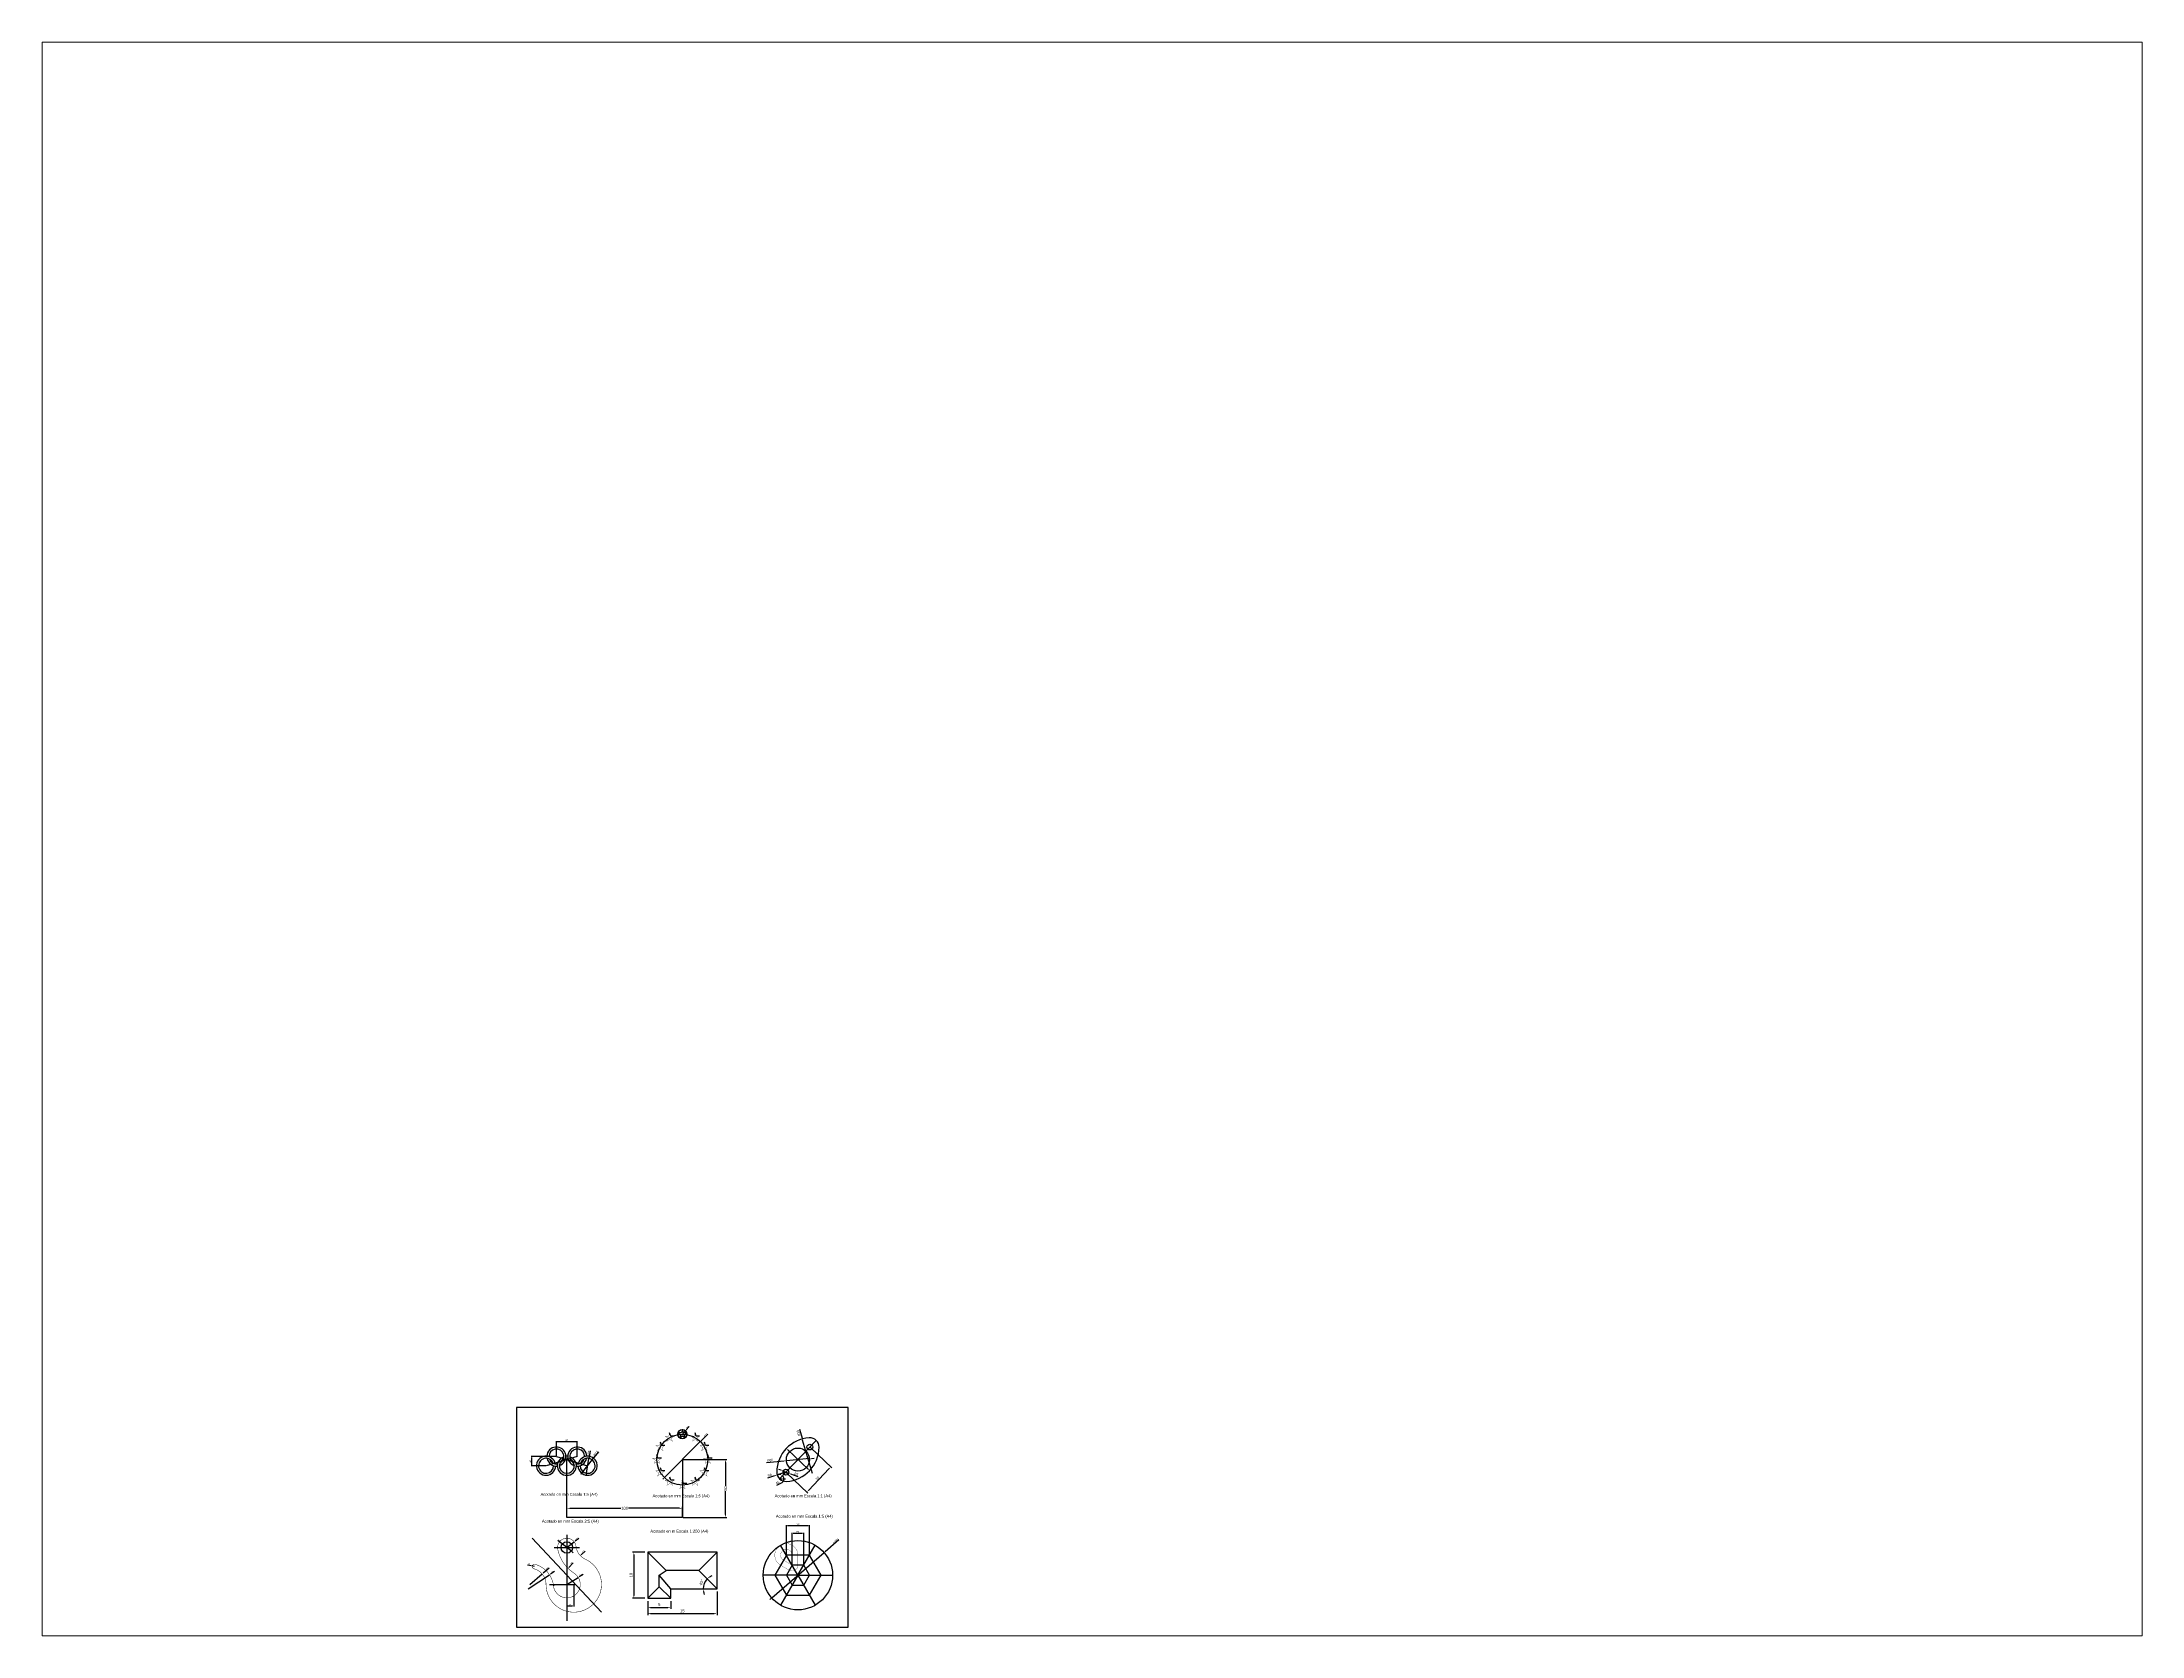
# Paper-space layout 'Presentación2' of a CAD drawing. Header units: millimetres. Extents: x 26 to 231, y 20 to 176.
# The model-space entities are those that its viewports show. They can reach past a viewport. Long polylines and large blocks are cut down to what shows.
import ezdxf

# ---------------------------------------------------------------- set-up
doc = ezdxf.new("R2010")
doc.units = ezdxf.units.MM
doc.linetypes.add('ACAD_ISO02W100', pattern=[15, 12, -3])
doc.linetypes.add('ACAD_ISO04W100', pattern=[30, 24, -3, 0, -3])
for name, color, linetype in [('auxiliares', 252, 'Continuous'), ('Cotas', 252, 'Continuous'), ('ejes', 252, 'ACAD_ISO04W100'), ('Lineas discontinuas', 252, 'ACAD_ISO02W100')]:
    doc.layers.add(name, color=color, linetype=linetype)
doc.styles.get("Standard").update_dxf_attribs({"font": 'arial.ttf'})
doc.dimstyles.new('ISO-25', dxfattribs={"dimtxt": 2.5, "dimasz": 2.5, "dimexe": 1.25, "dimexo": 0.625, "dimtad": 0, "dimtxsty": 'Standard', "dimcen": 2.5, "dimadec": 0, "dimazin": 0, "dimtfac": 1, "dimtmove": 0, "dimatfit": 3, "dimfxl": 1, "dimarcsym": 0})

# ---------------------------------------------------------------- blocks, each defined once
blk = doc.blocks.new('*D1')
at = {"layer": 'Cotas', "color": 0, "lineweight": -2, "transparency": 16777216}
for p, q in [((1009.8, 1080.5), (1022.9, 1095.7)), ((1038.7, 1114), (1026.1, 1099.5))]:
    blk.add_line(p, q, dxfattribs=at)
at = {"layer": 'Cotas', "color": 0, "transparency": 16777216}
blk.add_solid([(1025.5, 1100), (1026.8, 1098.9), (1022.9, 1095.7)], dxfattribs=at)
at = {"layer": 'Defpoints', "color": 0, "transparency": 16777216}
for p in [(1022.9, 1095.7), (1009.8, 1080.5)]:
    blk.add_point(p, dxfattribs=at)
at = {"layer": 'Cotas', "color": 0, "transparency": 16777216, "insert": (1031.3, 1111), "char_height": 5, "attachment_point": 5, "rotation": 49.21198}
blk.add_mtext('R20', dxfattribs=at)
blk = doc.blocks.new('*D2')
at = {"layer": 'Cotas', "color": 0, "lineweight": -2, "transparency": 16777216}
for p, q in [((932.2, 892.6), (1087.4, 1048.5)), ((1119.4, 1080.6), (1091, 1052)), ((928.7, 889), (925.2, 885.5))]:
    blk.add_line(p, q, dxfattribs=at)
at = {"layer": 'Cotas', "color": 0, "transparency": 16777216}
for points in [[(1090.4, 1052.6), (1091.5, 1051.4), (1087.4, 1048.5)], [(928.1, 889.6), (929.3, 888.4), (932.2, 892.6)]]:
    blk.add_solid(points, dxfattribs=at)
at = {"layer": 'Defpoints', "color": 0, "transparency": 16777216}
for p in [(1087.4, 1048.5), (932.2, 892.6)]:
    blk.add_point(p, dxfattribs=at)
at = {"layer": 'Cotas', "color": 0, "transparency": 16777216, "insert": (1110.1, 1076.7), "char_height": 5, "attachment_point": 5, "rotation": 45.13645}
blk.add_mtext('∅220', dxfattribs=at)
blk = doc.blocks.new('*D5')
at = {"layer": 'Cotas', "color": 0, "lineweight": -2, "transparency": 16777216}
for p, q in [((1503.7, 1984.1), (1503.7, 2049.9)), ((1507.2, 2048.6), (1590.2, 2048.6)), ((1593.7, 1984.1), (1593.7, 2049.9))]:
    blk.add_line(p, q, dxfattribs=at)
at = {"layer": 'Cotas', "color": 0, "transparency": 16777216}
for points in [[(1507.2, 2049.2), (1507.2, 2048), (1503.7, 2048.6)], [(1590.2, 2049.2), (1590.2, 2048), (1593.7, 2048.6)]]:
    blk.add_solid(points, dxfattribs=at)
at = {"layer": 'Defpoints', "color": 0, "transparency": 16777216}
for p in [(1593.7, 2048.6), (1503.7, 1982.9), (1593.7, 1982.9)]:
    blk.add_point(p, dxfattribs=at)
at = {"layer": 'Cotas', "color": 0, "transparency": 16777216, "insert": (1548.7, 2053.1), "char_height": 7.5, "attachment_point": 5}
blk.add_mtext('90', dxfattribs=at)
blk = doc.blocks.new('*D6')
at = {"layer": 'Cotas', "color": 0, "lineweight": -2, "transparency": 16777216}
for p, q in [((1502.5, 1982.9), (1394.8, 1982.9)), ((1457.5, 1942.9), (1394.8, 1942.9)), ((1396.1, 1979.4), (1396.1, 1946.4))]:
    blk.add_line(p, q, dxfattribs=at)
at = {"layer": 'Cotas', "color": 0, "transparency": 16777216}
for points in [[(1395.5, 1979.4), (1396.7, 1979.4), (1396.1, 1982.9)], [(1395.5, 1946.4), (1396.7, 1946.4), (1396.1, 1942.9)]]:
    blk.add_solid(points, dxfattribs=at)
at = {"layer": 'Defpoints', "color": 0, "transparency": 16777216}
for p in [(1396.1, 1942.9), (1458.7, 1942.9), (1503.7, 1982.9)]:
    blk.add_point(p, dxfattribs=at)
at = {"layer": 'Cotas', "color": 0, "transparency": 16777216, "insert": (1391.6, 1962.9), "char_height": 7.5, "attachment_point": 5, "rotation": 90}
blk.add_mtext('40', dxfattribs=at)
blk = doc.blocks.new('*D7')
at = {"layer": 'Cotas', "color": 0, "lineweight": -2, "transparency": 16777216}
for p, q in [((1649.4, 2007.4), (1644.6, 1978.4)), ((1633.3, 1910.9), (1644, 1975)), ((1632.7, 1907.4), (1632.2, 1904))]:
    blk.add_line(p, q, dxfattribs=at)
at = {"layer": 'Cotas', "color": 0, "transparency": 16777216}
for points in [[(1632.2, 1907.5), (1633.3, 1907.3), (1633.3, 1910.9)], [(1644, 1978.5), (1645.2, 1978.3), (1644, 1975)]]:
    blk.add_solid(points, dxfattribs=at)
at = {"layer": 'Defpoints', "color": 0, "transparency": 16777216}
for p in [(1633.3, 1910.9), (1644, 1975)]:
    blk.add_point(p, dxfattribs=at)
at = {"layer": 'Cotas', "color": 0, "transparency": 16777216, "insert": (1643.2, 1998.2), "char_height": 7.5, "attachment_point": 5, "rotation": 80.52418}
blk.add_mtext('∅65', dxfattribs=at)
blk = doc.blocks.new('*D8')
at = {"layer": 'Cotas', "color": 0, "lineweight": -2, "transparency": 16777216}
for p, q in [((1686.2, 2003.8), (1666.2, 1978.2)), ((1613.3, 1910.4), (1664, 1975.5)), ((1611.1, 1907.6), (1609, 1904.9))]:
    blk.add_line(p, q, dxfattribs=at)
at = {"layer": 'Cotas', "color": 0, "transparency": 16777216}
for points in [[(1610.7, 1908), (1611.6, 1907.3), (1613.3, 1910.4)], [(1665.7, 1978.6), (1666.7, 1977.9), (1664, 1975.5)]]:
    blk.add_solid(points, dxfattribs=at)
at = {"layer": 'Defpoints', "color": 0, "transparency": 16777216}
for p in [(1613.3, 1910.4), (1664, 1975.5)]:
    blk.add_point(p, dxfattribs=at)
at = {"layer": 'Cotas', "color": 0, "transparency": 16777216, "insert": (1673.1, 1995.6), "char_height": 7.5, "attachment_point": 5, "rotation": 52.0382}
blk.add_mtext('∅82,5', dxfattribs=at)
blk = doc.blocks.new('*D35')
at = {"layer": 'Cotas', "color": 0, "lineweight": -2, "transparency": 16777216}
for p, q in [((2604.9, 1758.9), (2619.9, 1784.9)), ((2624.9, 1793.6), (2620.9, 1786.6))]:
    blk.add_line(p, q, dxfattribs=at)
at = {"layer": 'Cotas', "color": 0, "transparency": 16777216}
blk.add_solid([(2620.6, 1786.8), (2621.1, 1786.5), (2619.9, 1784.9)], dxfattribs=at)
at = {"layer": 'Defpoints', "color": 0, "transparency": 16777216}
for p in [(2619.9, 1784.9), (2604.9, 1758.9)]:
    blk.add_point(p, dxfattribs=at)
at = {"layer": 'Cotas', "color": 0, "transparency": 16777216, "insert": (2621.9, 1791.8), "char_height": 2, "attachment_point": 5, "rotation": 60.158}
blk.add_mtext('R30', dxfattribs=at)
blk = doc.blocks.new('*D36')
at = {"layer": 'Cotas', "color": 0, "lineweight": -2, "transparency": 16777216}
for p, q in [((2589.9, 1775.7), (2589.9, 1750.1)), ((2619.9, 1775.7), (2619.9, 1750.1)), ((2591.9, 1751.4), (2617.9, 1751.4))]:
    blk.add_line(p, q, dxfattribs=at)
at = {"layer": 'Cotas', "color": 0, "transparency": 16777216}
for points in [[(2591.9, 1751.7), (2591.9, 1751.1), (2589.9, 1751.4)], [(2617.9, 1751.7), (2617.9, 1751.1), (2619.9, 1751.4)]]:
    blk.add_solid(points, dxfattribs=at)
at = {"layer": 'Defpoints', "color": 0, "transparency": 16777216}
for p in [(2589.9, 1776.3), (2619.9, 1776.3), (2619.9, 1751.4)]:
    blk.add_point(p, dxfattribs=at)
at = {"layer": 'Cotas', "color": 0, "transparency": 16777216, "insert": (2604.9, 1753), "char_height": 2, "attachment_point": 5}
blk.add_mtext('30', dxfattribs=at)
blk = doc.blocks.new('*D37')
at = {"layer": 'Cotas', "color": 0, "lineweight": -2, "transparency": 16777216}
for p, q in [((2584.5, 1794.3), (2595.9, 1784.2)), ((2612.5, 1769.7), (2597.4, 1782.9)), ((2614, 1768.4), (2615.5, 1767.1))]:
    blk.add_line(p, q, dxfattribs=at)
at = {"layer": 'Cotas', "color": 0, "transparency": 16777216}
for points in [[(2596.1, 1784.5), (2595.7, 1784), (2597.4, 1782.9)], [(2614.2, 1768.7), (2613.7, 1768.2), (2612.5, 1769.7)]]:
    blk.add_solid(points, dxfattribs=at)
at = {"layer": 'Defpoints', "color": 0, "transparency": 16777216}
for p in [(2597.4, 1782.9), (2612.5, 1769.7)]:
    blk.add_point(p, dxfattribs=at)
at = {"layer": 'Cotas', "color": 0, "transparency": 16777216, "insert": (2587.9, 1793.5), "char_height": 2, "attachment_point": 5, "rotation": 318.7723}
blk.add_mtext('∅20', dxfattribs=at)
blk = doc.blocks.new('*D38')
at = {"layer": 'Cotas', "color": 0, "lineweight": -2, "transparency": 16777216}
for p, q in [((2588.3, 1780.5), (2587.5, 1782.4)), ((2589, 1778.6), (2590.9, 1774)), ((2594.1, 1765.9), (2591.6, 1772.1))]:
    blk.add_line(p, q, dxfattribs=at)
at = {"layer": 'Cotas', "color": 0, "transparency": 16777216}
for points in [[(2588.6, 1780.6), (2588, 1780.4), (2589, 1778.6)], [(2591.9, 1772.3), (2591.3, 1772), (2590.9, 1774)]]:
    blk.add_solid(points, dxfattribs=at)
at = {"layer": 'Defpoints', "color": 0, "transparency": 16777216}
for p in [(2589, 1778.6), (2590.9, 1774)]:
    blk.add_point(p, dxfattribs=at)
at = {"layer": 'Cotas', "color": 0, "transparency": 16777216, "insert": (2594.8, 1768.7), "char_height": 2, "attachment_point": 5, "rotation": 291.7335}
blk.add_mtext('∅5', dxfattribs=at)
blk = doc.blocks.new('*D39')
at = {"layer": 'Cotas', "color": 0, "lineweight": -2, "transparency": 16777216}
for p, q in [((2575.5, 1784.3), (2581.2, 1781.2)), ((2589.9, 1776.3), (2582.9, 1780.2))]:
    blk.add_line(p, q, dxfattribs=at)
at = {"layer": 'Cotas', "color": 0, "transparency": 16777216}
blk.add_solid([(2581.4, 1781.5), (2581, 1780.9), (2582.9, 1780.2)], dxfattribs=at)
at = {"layer": 'Defpoints', "color": 0, "transparency": 16777216}
for p in [(2582.9, 1780.2), (2589.9, 1776.3)]:
    blk.add_point(p, dxfattribs=at)
at = {"layer": 'Cotas', "color": 0, "transparency": 16777216, "insert": (2578.3, 1784.7), "char_height": 2, "attachment_point": 5, "rotation": 330.8685}
blk.add_mtext('R8', dxfattribs=at)
blk = doc.blocks.new('*D40')
at = {"layer": 'Cotas', "color": 0, "lineweight": -2, "transparency": 16777216}
for p, q in [((2580.8, 1772.7), (2575.8, 1774.3)), ((2584.1, 1774.2), (2585.5, 1772.8))]:
    blk.add_line(p, q, dxfattribs=at)
for start, end in [(251.9003, 315.3557), (254.377, 284.8663), (30.4893, 60.9787), (315.3557, 360)]:
    blk.add_arc((2581.9, 1776.3), 3.8, start, end, dxfattribs=at)
at = {"layer": 'Cotas', "color": 0, "transparency": 16777216}
for points in [[(2582.7, 1772.9), (2583.1, 1772.4), (2584.6, 1773.7)], [(2585.5, 1778.3), (2584.9, 1778.2), (2585.7, 1776.3)]]:
    blk.add_solid(points, dxfattribs=at)
at = {"layer": 'Defpoints', "color": 0, "transparency": 16777216}
for p in [(2581.9, 1776.3), (2581.9, 1776.3), (2583.7, 1774.6), (2585.6, 1775.3), (2627.9, 1776.3)]:
    blk.add_point(p, dxfattribs=at)
at = {"layer": 'Cotas', "color": 0, "transparency": 16777216, "insert": (2578.8, 1775.1), "char_height": 2, "attachment_point": 5, "rotation": 341.9003}
blk.add_mtext('45°', dxfattribs=at)
blk = doc.blocks.new('*D18')
at = {"layer": 'Cotas', "color": 0, "lineweight": -2, "transparency": 16777216}
for p, q in [((2790.3, 1921), (2790.3, 2057.4)), ((2795.3, 2056.1), (2835.3, 2056.1)), ((2840.3, 1921), (2840.3, 2057.4))]:
    blk.add_line(p, q, dxfattribs=at)
at = {"layer": 'Cotas', "color": 0, "transparency": 16777216}
for points in [[(2795.3, 2057), (2795.3, 2055.3), (2790.3, 2056.1)], [(2835.3, 2057), (2835.3, 2055.3), (2840.3, 2056.1)]]:
    blk.add_solid(points, dxfattribs=at)
at = {"layer": 'Defpoints', "color": 0, "transparency": 16777216}
for p in [(2840.3, 2056.1), (2790.3, 1917), (2840.3, 1917)]:
    blk.add_point(p, dxfattribs=at)
at = {"layer": 'Cotas', "color": 0, "transparency": 16777216, "insert": (2815.3, 2060.6), "char_height": 7.5, "attachment_point": 5}
blk.add_mtext('50', dxfattribs=at)
blk = doc.blocks.new('*D19')
at = {"layer": 'Cotas', "color": 0, "lineweight": -2, "transparency": 16777216}
for p, q in [((2765.3, 1964.3), (2765.3, 2090)), ((2770.3, 2088.7), (2860.3, 2088.7)), ((2865.3, 1964.3), (2865.3, 2090))]:
    blk.add_line(p, q, dxfattribs=at)
at = {"layer": 'Cotas', "color": 0, "transparency": 16777216}
for points in [[(2770.3, 2089.6), (2770.3, 2087.9), (2765.3, 2088.7)], [(2860.3, 2089.6), (2860.3, 2087.9), (2865.3, 2088.7)]]:
    blk.add_solid(points, dxfattribs=at)
at = {"layer": 'Defpoints', "color": 0, "transparency": 16777216}
for p in [(2865.3, 2088.7), (2765.3, 1960.3), (2865.3, 1960.3)]:
    blk.add_point(p, dxfattribs=at)
at = {"layer": 'Cotas', "color": 0, "transparency": 16777216, "insert": (2815.3, 2093.2), "char_height": 7.5, "attachment_point": 5}
blk.add_mtext('100', dxfattribs=at)
blk = doc.blocks.new('*D20')
at = {"layer": 'Cotas', "color": 0, "lineweight": -2, "transparency": 16777216}
for p, q in [((2992, 2026.6), (2932.5, 1975.1)), ((2701.8, 1775.5), (2928.7, 1971.8)), ((2698.1, 1772.2), (2694.3, 1769))]:
    blk.add_line(p, q, dxfattribs=at)
at = {"layer": 'Cotas', "color": 0, "transparency": 16777216}
for points in [[(2932, 1975.7), (2933, 1974.4), (2928.7, 1971.8)], [(2697.5, 1772.9), (2698.6, 1771.6), (2701.8, 1775.5)]]:
    blk.add_solid(points, dxfattribs=at)
at = {"layer": 'Defpoints', "color": 0, "transparency": 16777216}
for p in [(2928.7, 1971.8), (2701.8, 1775.5)]:
    blk.add_point(p, dxfattribs=at)
at = {"layer": 'Cotas', "color": 0, "transparency": 16777216, "insert": (2979.2, 2021.6), "char_height": 7.5, "attachment_point": 5, "rotation": 40.8638}
blk.add_mtext('∅300', dxfattribs=at)
blk = doc.blocks.new('*D43')
at = {"layer": 'Cotas', "color": 0, "lineweight": -2, "transparency": 16777216}
for p, q in [((3235.7, 1795), (3251.6, 1807)), ((3261.4, 1814.4), (3253.6, 1808.5))]:
    blk.add_line(p, q, dxfattribs=at)
at = {"layer": 'Cotas', "color": 0, "transparency": 16777216}
blk.add_solid([(3253.4, 1808.9), (3253.9, 1808.2), (3251.6, 1807)], dxfattribs=at)
at = {"layer": 'Defpoints', "color": 0, "transparency": 16777216}
for p in [(3235.7, 1795), (3251.6, 1807)]:
    blk.add_point(p, dxfattribs=at)
at = {"layer": 'Cotas', "color": 0, "transparency": 16777216, "insert": (3257.4, 1813.7), "char_height": 2.5, "attachment_point": 5, "rotation": 37.0512}
blk.add_mtext('R20', dxfattribs=at)
blk = doc.blocks.new('*D44')
at = {"layer": 'Cotas', "color": 0, "lineweight": -2, "transparency": 16777216}
for p, q in [((3216, 1810.5), (3223.9, 1804.3)), ((3245.5, 1787.3), (3225.9, 1802.7)), ((3247.5, 1785.7), (3249.4, 1784.2))]:
    blk.add_line(p, q, dxfattribs=at)
at = {"layer": 'Cotas', "color": 0, "transparency": 16777216}
for points in [[(3224.2, 1804.6), (3223.6, 1803.9), (3225.9, 1802.7)], [(3247.7, 1786), (3247.2, 1785.4), (3245.5, 1787.3)]]:
    blk.add_solid(points, dxfattribs=at)
at = {"layer": 'Defpoints', "color": 0, "transparency": 16777216}
for p in [(3225.9, 1802.7), (3245.5, 1787.3)]:
    blk.add_point(p, dxfattribs=at)
at = {"layer": 'Cotas', "color": 0, "transparency": 16777216, "insert": (3220.2, 1809.7), "char_height": 2.5, "attachment_point": 5, "rotation": 321.777}
blk.add_mtext('∅25', dxfattribs=at)
blk = doc.blocks.new('*D45')
at = {"layer": 'Cotas', "color": 0, "lineweight": -2, "transparency": 16777216}
for p, q in [((3150.9, 1757.7), (3158.4, 1755.7)), ((3165.7, 1753.7), (3160.9, 1755))]:
    blk.add_line(p, q, dxfattribs=at)
at = {"layer": 'Cotas', "color": 0, "transparency": 16777216}
blk.add_solid([(3158.6, 1756.1), (3158.3, 1755.3), (3160.9, 1755)], dxfattribs=at)
at = {"layer": 'Defpoints', "color": 0, "transparency": 16777216}
for p in [(3160.9, 1755), (3165.7, 1753.7)]:
    blk.add_point(p, dxfattribs=at)
at = {"layer": 'Cotas', "color": 0, "transparency": 16777216, "insert": (3154, 1758.9), "char_height": 2.5, "attachment_point": 5, "rotation": 344.8636}
blk.add_mtext('R5', dxfattribs=at)
blk = doc.blocks.new('*D46')
at = {"layer": 'Cotas', "color": 0, "lineweight": -2, "transparency": 16777216}
for p, q in [((3155.7, 1715), (3182.4, 1737.7)), ((3197.5, 1750.5), (3184.3, 1739.3))]:
    blk.add_line(p, q, dxfattribs=at)
at = {"layer": 'Cotas', "color": 0, "transparency": 16777216}
blk.add_solid([(3184, 1739.6), (3184.5, 1739), (3182.4, 1737.7)], dxfattribs=at)
at = {"layer": 'Defpoints', "color": 0, "transparency": 16777216}
for p in [(3182.4, 1737.7), (3155.7, 1715)]:
    blk.add_point(p, dxfattribs=at)
at = {"layer": 'Cotas', "color": 0, "transparency": 16777216, "insert": (3193.5, 1749.6), "char_height": 2.5, "attachment_point": 5, "rotation": 40.3578}
blk.add_mtext('R35', dxfattribs=at)
blk = doc.blocks.new('*D47')
at = {"layer": 'Cotas', "color": 0, "lineweight": -2, "transparency": 16777216}
for p, q in [((3152.3, 1705.5), (3198.2, 1735.8)), ((3209.1, 1743), (3200.3, 1737.2))]:
    blk.add_line(p, q, dxfattribs=at)
at = {"layer": 'Cotas', "color": 0, "transparency": 16777216}
blk.add_solid([(3200.1, 1737.5), (3200.5, 1736.8), (3198.2, 1735.8)], dxfattribs=at)
at = {"layer": 'Defpoints', "color": 0, "transparency": 16777216}
for p in [(3198.2, 1735.8), (3152.3, 1705.5)]:
    blk.add_point(p, dxfattribs=at)
at = {"layer": 'Cotas', "color": 0, "transparency": 16777216, "insert": (3205, 1742.6), "char_height": 2.5, "attachment_point": 5, "rotation": 33.3812}
blk.add_mtext('R55', dxfattribs=at)
blk = doc.blocks.new('*D48')
at = {"layer": 'Cotas', "color": 0, "lineweight": -2, "transparency": 16777216}
for p, q in [((3235.7, 1714.4), (3235.7, 1667.2)), ((3250.7, 1714.4), (3250.7, 1667.2)), ((3238.2, 1668.5), (3248.2, 1668.5))]:
    blk.add_line(p, q, dxfattribs=at)
at = {"layer": 'Cotas', "color": 0, "transparency": 16777216}
for points in [[(3238.2, 1668.9), (3238.2, 1668), (3235.7, 1668.5)], [(3248.2, 1668.9), (3248.2, 1668), (3250.7, 1668.5)]]:
    blk.add_solid(points, dxfattribs=at)
at = {"layer": 'Defpoints', "color": 0, "transparency": 16777216}
for p in [(3235.7, 1715), (3250.7, 1715), (3250.7, 1668.5)]:
    blk.add_point(p, dxfattribs=at)
at = {"layer": 'Cotas', "color": 0, "transparency": 16777216, "insert": (3243.2, 1670.4), "char_height": 2.5, "attachment_point": 5}
blk.add_mtext('15', dxfattribs=at)
blk = doc.blocks.new('*D49')
at = {"layer": 'Cotas', "color": 0, "lineweight": -2, "transparency": 16777216}
for p, q in [((3235.7, 1715), (3260.5, 1730.1)), ((3270.9, 1736.4), (3262.6, 1731.4))]:
    blk.add_line(p, q, dxfattribs=at)
at = {"layer": 'Cotas', "color": 0, "transparency": 16777216}
blk.add_solid([(3262.4, 1731.7), (3262.8, 1731), (3260.5, 1730.1)], dxfattribs=at)
at = {"layer": 'Defpoints', "color": 0, "transparency": 16777216}
for p in [(3260.5, 1730.1), (3235.7, 1715)]:
    blk.add_point(p, dxfattribs=at)
at = {"layer": 'Cotas', "color": 0, "transparency": 16777216, "insert": (3266.8, 1736.2), "char_height": 2.5, "attachment_point": 5, "rotation": 31.3014}
blk.add_mtext('R29', dxfattribs=at)
blk = doc.blocks.new('*D50')
at = {"layer": 'Cotas', "color": 0, "lineweight": -2, "transparency": 16777216}
blk.add_line((3249.5, 1761.7), (3239.8, 1751.9), dxfattribs=at)
at = {"layer": 'Cotas', "color": 0, "transparency": 16777216}
blk.add_solid([(3239.5, 1752.2), (3240, 1751.6), (3238, 1750.1)], dxfattribs=at)
at = {"layer": 'Defpoints', "color": 0, "transparency": 16777216}
for p in [(3294.5, 1806.7), (3238, 1750.1)]:
    blk.add_point(p, dxfattribs=at)
at = {"layer": 'Cotas', "color": 0, "transparency": 16777216, "insert": (3245.6, 1760.5), "char_height": 2.5, "attachment_point": 5, "rotation": 45.0355}
blk.add_mtext('R80', dxfattribs=at)
blk = doc.blocks.new('*D51')
at = {"layer": 'Cotas', "color": 0, "lineweight": -2, "transparency": 16777216}
blk.add_line((3275, 1787.2), (3266.4, 1779.3), dxfattribs=at)
at = {"layer": 'Cotas', "color": 0, "transparency": 16777216}
blk.add_solid([(3266.1, 1779.6), (3266.7, 1779), (3264.6, 1777.6)], dxfattribs=at)
at = {"layer": 'Defpoints', "color": 0, "transparency": 16777216}
for p in [(3264.6, 1777.6), (3290.3, 1801.3)]:
    blk.add_point(p, dxfattribs=at)
at = {"layer": 'Cotas', "color": 0, "transparency": 16777216, "insert": (3271.1, 1786.2), "char_height": 2.5, "attachment_point": 5, "rotation": 42.6908}
blk.add_mtext('R35', dxfattribs=at)
blk = doc.blocks.new('*D22')
at = {"layer": 'Cotas', "color": 0, "lineweight": -2, "transparency": 16777216}
for p, q in [((2937.97, 1395.35), (2935.29, 1395.35)), ((2935.59, 1394.72), (2935.59, 1385.97)), ((2937.97, 1385.35), (2935.29, 1385.35))]:
    blk.add_line(p, q, dxfattribs=at)
at = {"layer": 'Cotas', "color": 0, "transparency": 16777216}
for points in [[(2935.49, 1394.72), (2935.7, 1394.72), (2935.59, 1395.35)], [(2935.49, 1385.97), (2935.7, 1385.97), (2935.59, 1385.35)]]:
    blk.add_solid(points, dxfattribs=at)
at = {"layer": 'Defpoints', "color": 0, "transparency": 16777216}
for p in [(2938.59, 1395.35), (2935.59, 1385.35), (2938.59, 1385.35)]:
    blk.add_point(p, dxfattribs=at)
at = {"layer": 'Cotas', "color": 0, "transparency": 16777216, "insert": (2934.98, 1390.35), "char_height": 0.625, "attachment_point": 5, "rotation": 90}
blk.add_mtext('10', dxfattribs=at)
blk = doc.blocks.new('*D23')
at = {"layer": 'Cotas', "color": 0, "lineweight": -2, "transparency": 16777216}
for p, q in [((2938.59, 1384.72), (2938.59, 1383.09)), ((2939.22, 1383.39), (2942.97, 1383.39)), ((2943.59, 1384.72), (2943.59, 1383.09))]:
    blk.add_line(p, q, dxfattribs=at)
at = {"layer": 'Cotas', "color": 0, "transparency": 16777216}
for points in [[(2939.22, 1383.5), (2939.22, 1383.29), (2938.59, 1383.39)], [(2942.97, 1383.5), (2942.97, 1383.29), (2943.59, 1383.39)]]:
    blk.add_solid(points, dxfattribs=at)
at = {"layer": 'Defpoints', "color": 0, "transparency": 16777216}
for p in [(2938.59, 1385.35), (2943.59, 1385.35), (2943.59, 1383.39)]:
    blk.add_point(p, dxfattribs=at)
at = {"layer": 'Cotas', "color": 0, "transparency": 16777216, "insert": (2941.09, 1384.01), "char_height": 0.625, "attachment_point": 5}
blk.add_mtext('5', dxfattribs=at)
blk = doc.blocks.new('*D24')
at = {"layer": 'Cotas', "color": 0, "lineweight": -2, "transparency": 16777216}
for p, q in [((2953.59, 1386.79), (2953.59, 1381.73)), ((2938.59, 1384.72), (2938.59, 1381.73)), ((2939.22, 1382.03), (2952.97, 1382.03))]:
    blk.add_line(p, q, dxfattribs=at)
at = {"layer": 'Cotas', "color": 0, "transparency": 16777216}
for points in [[(2939.22, 1382.14), (2939.22, 1381.93), (2938.59, 1382.03)], [(2952.97, 1382.14), (2952.97, 1381.93), (2953.59, 1382.03)]]:
    blk.add_solid(points, dxfattribs=at)
at = {"layer": 'Defpoints', "color": 0, "transparency": 16777216}
for p in [(2953.59, 1387.41), (2938.59, 1385.35), (2953.59, 1382.03)]:
    blk.add_point(p, dxfattribs=at)
at = {"layer": 'Cotas', "color": 0, "transparency": 16777216, "insert": (2946.09, 1382.65), "char_height": 0.625, "attachment_point": 5}
blk.add_mtext('15', dxfattribs=at)
blk = doc.blocks.new('*D25')
at = {"layer": 'Cotas', "color": 0, "lineweight": -2, "transparency": 16777216}
for start, end in [(135, 180), (191.8617, 203.7233), (111.2767, 123.1383)]:
    blk.add_arc((2953.59, 1387.41), 3.02, start, end, dxfattribs=at)
at = {"layer": 'Cotas', "color": 0, "transparency": 16777216}
for points in [[(2950.53, 1386.78), (2950.74, 1386.8), (2950.57, 1387.41)], [(2952, 1389.86), (2951.87, 1390.03), (2951.45, 1389.55)]]:
    blk.add_solid(points, dxfattribs=at)
at = {"layer": 'Defpoints', "color": 0, "transparency": 16777216}
for p in [(2949.62, 1391.38), (2943.59, 1387.41), (2950.97, 1388.92), (2953.59, 1387.41), (2953.59, 1387.41)]:
    blk.add_point(p, dxfattribs=at)
at = {"layer": 'Cotas', "color": 0, "transparency": 16777216, "insert": (2950.23, 1388.81), "char_height": 0.625, "attachment_point": 5, "rotation": 67.5}
blk.add_mtext('45°', dxfattribs=at)
blk = doc.blocks.new('*D41')
at = {"layer": 'Cotas', "color": 0, "lineweight": -2, "transparency": 16777216}
for p, q in [((1462.5, 840.3), (1500.5, 840.3)), ((1499.3, 837.8), (1499.3, 817.7)), ((1499.3, 792.8), (1499.3, 812.9)), ((1462.5, 790.3), (1500.5, 790.3))]:
    blk.add_line(p, q, dxfattribs=at)
at = {"layer": 'Cotas', "color": 0, "transparency": 16777216}
for points in [[(1498.8, 837.8), (1499.7, 837.8), (1499.3, 840.3)], [(1498.8, 792.8), (1499.7, 792.8), (1499.3, 790.3)]]:
    blk.add_solid(points, dxfattribs=at)
at = {"layer": 'Defpoints', "color": 0, "transparency": 16777216}
for p in [(1461.9, 840.3), (1461.9, 790.3), (1499.3, 790.3)]:
    blk.add_point(p, dxfattribs=at)
at = {"layer": 'Cotas', "color": 0, "transparency": 16777216, "insert": (1499.3, 815.3), "char_height": 2.5, "attachment_point": 5, "rotation": 90}
blk.add_mtext('50', dxfattribs=at)
blk = doc.blocks.new('*D42')
at = {"layer": 'Cotas', "color": 0, "lineweight": -2, "transparency": 16777216}
for p, q in [((1361.9, 790.9), (1361.9, 799.5)), ((1364.4, 798.2), (1408.6, 798.2)), ((1459.4, 798.2), (1415.2, 798.2)), ((1461.9, 790.9), (1461.9, 799.5))]:
    blk.add_line(p, q, dxfattribs=at)
at = {"layer": 'Cotas', "color": 0, "transparency": 16777216}
for points in [[(1364.4, 798.6), (1364.4, 797.8), (1361.9, 798.2)], [(1459.4, 798.6), (1459.4, 797.8), (1461.9, 798.2)]]:
    blk.add_solid(points, dxfattribs=at)
at = {"layer": 'Defpoints', "color": 0, "transparency": 16777216}
for p in [(1361.9, 790.3), (1461.9, 798.2), (1461.9, 790.3)]:
    blk.add_point(p, dxfattribs=at)
at = {"layer": 'Cotas', "color": 0, "transparency": 16777216, "insert": (1411.9, 798.2), "char_height": 2.5, "attachment_point": 5}
blk.add_mtext('100', dxfattribs=at)
blk = doc.blocks.new('estrellas')
for p, q in [((1009.808, 1100.541), (1005.387, 1086.721)), ((1014.298, 1086.721), (1009.808, 1100.541)), ((919.032, 1031.692), (914.542, 1045.512)), ((933.563, 1031.692), (919.032, 1031.692)), ((959.293, 1071.97), (954.802, 1085.789)), ((973.824, 1071.97), (959.293, 1071.97)), ((1005.387, 1086.721), (990.787, 1086.721)), ((990.787, 1086.721), (1002.633, 1078.114)), ((1002.633, 1078.114), (998.199, 1064.254)), ((998.199, 1064.254), (1009.898, 1072.836)), ((1009.898, 1072.836), (1021.564, 1064.36)), ((1028.829, 1086.721), (1014.298, 1086.721)), ((1017.095, 1078.114), (1028.829, 1086.721)), ((1021.564, 1064.36), (1017.095, 1078.114)), ((1069.31, 1071.993), (1064.819, 1085.813)), ((1083.841, 1071.993), (1069.31, 1071.993)), ((1109.587, 1031.733), (1105.097, 1045.552)), ((1124.118, 1031.733), (1109.587, 1031.733)), ((904.305, 976.68), (899.814, 990.5)), ((918.835, 976.68), (904.305, 976.68)), ((919.056, 921.675), (914.566, 935.495)), ((933.587, 921.675), (919.056, 921.675)), ((1009.831, 970.524), (1009.831, 970.524)), ((1109.611, 921.716), (1105.121, 935.535)), ((1124.142, 921.716), (1109.611, 921.716)), ((1124.339, 976.727), (1119.848, 990.547)), ((1138.869, 976.727), (1124.339, 976.727)), ((959.333, 881.415), (954.843, 895.234)), ((973.864, 881.415), (959.333, 881.415)), ((1014.345, 866.687), (1009.855, 880.507)), ((1028.876, 866.687), (1014.345, 866.687)), ((1069.35, 881.438), (1064.86, 895.258)), ((1083.881, 881.438), (1069.35, 881.438))]:
    blk.add_line(p, q)
at = {"const_width": 1}
for points in [[(1009.808, 1100.541), (1005.387, 1086.721), (990.787, 1086.721), (1002.633, 1078.114), (998.052, 1064.36), (1009.898, 1072.836), (1021.564, 1064.36), (1017.095, 1078.114), (1028.829, 1086.721), (1014.298, 1086.721), (1009.808, 1100.541)], [(914.542, 1045.512), (910.121, 1031.692), (895.521, 1031.692), (907.367, 1023.085), (902.786, 1009.331), (914.633, 1017.807), (926.298, 1009.331), (921.829, 1023.085), (933.563, 1031.692), (919.032, 1031.692), (914.542, 1045.512)], [(954.802, 1085.789), (950.381, 1071.97), (935.781, 1071.97), (947.628, 1063.363), (943.047, 1049.609), (954.893, 1058.084), (966.558, 1049.609), (962.089, 1063.363), (973.824, 1071.97), (959.293, 1071.97), (954.802, 1085.789)], [(1064.819, 1085.813), (1060.398, 1071.993), (1045.798, 1071.993), (1057.645, 1063.386), (1053.064, 1049.633), (1064.91, 1058.108), (1076.575, 1049.633), (1072.106, 1063.386), (1083.841, 1071.993), (1069.31, 1071.993), (1064.819, 1085.813)], [(1105.097, 1045.552), (1100.676, 1031.733), (1086.076, 1031.733), (1097.922, 1023.126), (1093.341, 1009.372), (1105.188, 1017.847), (1116.853, 1009.372), (1112.384, 1023.126), (1124.118, 1031.733), (1109.587, 1031.733), (1105.097, 1045.552)], [(899.814, 990.5), (895.393, 976.68), (880.793, 976.68), (892.64, 968.073), (888.059, 954.32), (899.905, 962.795), (911.57, 954.32), (907.101, 968.073), (918.835, 976.68), (904.305, 976.68), (899.814, 990.5)], [(914.566, 935.495), (910.144, 921.675), (895.544, 921.675), (907.391, 913.068), (902.81, 899.314), (914.656, 907.79), (926.321, 899.314), (921.852, 913.068), (933.587, 921.675), (919.056, 921.675), (914.566, 935.495)], [(1105.121, 935.535), (1100.699, 921.716), (1086.099, 921.716), (1097.946, 913.109), (1093.365, 899.355), (1105.211, 907.83), (1116.876, 899.355), (1112.407, 913.109), (1124.142, 921.716), (1109.611, 921.716), (1105.121, 935.535)], [(1119.848, 990.547), (1115.427, 976.727), (1100.827, 976.727), (1112.674, 968.12), (1108.093, 954.367), (1119.939, 962.842), (1131.604, 954.367), (1127.135, 968.12), (1138.869, 976.727), (1124.339, 976.727), (1119.848, 990.547)], [(954.843, 895.234), (950.422, 881.415), (935.822, 881.415), (947.669, 872.808), (943.087, 859.054), (954.934, 867.529), (966.599, 859.054), (962.13, 872.808), (973.864, 881.415), (959.333, 881.415), (954.843, 895.234)], [(1009.855, 880.507), (1005.434, 866.687), (990.834, 866.687), (1002.68, 858.08), (998.099, 844.326), (1009.945, 852.802), (1021.611, 844.326), (1017.142, 858.08), (1028.876, 866.687), (1014.345, 866.687), (1009.855, 880.507)], [(1064.86, 895.258), (1060.439, 881.438), (1045.839, 881.438), (1057.686, 872.831), (1053.104, 859.078), (1064.951, 867.553), (1076.616, 859.078), (1072.147, 872.831), (1083.881, 881.438), (1069.35, 881.438), (1064.86, 895.258)]]:
    blk.add_lwpolyline(points, dxfattribs=at)
at = {"layer": 'Cotas'}
for centre, radius in [((1009.808, 1080.541), 20), ((1009.831, 970.524), 110)]:
    blk.add_circle(centre, radius, dxfattribs=at)
dim = blk.add_radius_dim(center=(1009.808, 1080.541), mpoint=(1022.873, 1095.683), dimstyle='ISO-25', dxfattribs=at)
dim.commit()
dim.dimension.update_dxf_attribs({"geometry": '*D1', "text_midpoint": (1031.253, 1111.025)})
dim = blk.add_diameter_dim_2p(p1=(932.235, 892.557), p2=(1087.428, 1048.49), dimstyle='ISO-25', dxfattribs=at)
dim.commit()
dim.dimension.update_dxf_attribs({"geometry": '*D2', "text_midpoint": (1112.783, 1073.967), "dimtype": 163})
blk = doc.blocks.new('arosolimpicosfinal')
for centre, radius, start, end in [((1503.67, 1982.928), 41.25, 287.650437, 178.5026338), ((1503.67, 1982.928), 32.5, 296.2280958, 181.2198397), ((1593.67, 1982.928), 41.25, 1.4973662, 252.349563), ((1593.67, 1982.928), 32.5, 358.7801603, 243.7719042), ((1458.67, 1942.928), 41.25, 10.9175156, 358.5026338), ((1458.67, 1942.928), 32.5, 19.4951745, 1.2198397), ((1503.67, 1982.928), 41.25, 190.9175156, 275.2355552), ((1503.67, 1982.928), 32.5, 199.4951745, 277.952761), ((1548.67, 1942.928), 41.25, 107.650437, 72.349563), ((1548.67, 1942.928), 32.5, 116.2280958, 63.7719042), ((1548.67, 1942.928), 32.5, 82.047239, 97.952761), ((1548.67, 1942.928), 41.25, 84.7644448, 95.2355552), ((1593.67, 1982.928), 32.5, 262.047239, 340.5048255), ((1593.67, 1982.928), 41.25, 264.7644448, 349.0824844), ((1638.67, 1942.928), 41.25, 181.4973662, 169.0824844), ((1638.67, 1942.928), 32.5, 178.7801603, 160.5048255)]:
    blk.add_arc(centre, radius, start, end)
at = {"layer": 'Cotas'}
for p, q in [((1593.67, 1982.928), (1458.67, 1942.928)), ((1503.67, 1982.928), (1638.67, 1942.928))]:
    blk.add_line(p, q, dxfattribs=at)
dim = blk.add_linear_dim(base=(1593.67, 2048.622), p1=(1503.67, 1982.928), p2=(1593.67, 1982.928), dimstyle='ISO-25', dxfattribs=at)
dim.commit()
dim.dimension.update_dxf_attribs({"geometry": '*D5', "text_midpoint": (1548.67, 2053.076)})
dim = blk.add_diameter_dim_2p(p1=(1613.296, 1910.406), p2=(1664.045, 1975.451), dimstyle='ISO-25', dxfattribs=at)
dim.commit()
dim.dimension.update_dxf_attribs({"geometry": '*D8', "text_midpoint": (1673.111, 1995.614)})
dim = blk.add_diameter_dim_2p(p1=(1633.32, 1910.872), p2=(1644.021, 1974.985), dimstyle='ISO-25', dxfattribs=at)
dim.commit()
dim.dimension.update_dxf_attribs({"geometry": '*D7', "text_midpoint": (1647.761, 1997.394), "dimtype": 163})
dim = blk.add_linear_dim(base=(1396.09, 1942.928), p1=(1503.67, 1982.928), p2=(1458.67, 1942.928), angle=90, dimstyle='ISO-25', dxfattribs=at)
dim.commit()
dim.dimension.update_dxf_attribs({"geometry": '*D6', "text_midpoint": (1391.636, 1962.928)})
blk = doc.blocks.new('encapsuladotransistor')
for centre, radius in [((2604.935, 1776.326), 10), ((2589.935, 1776.326), 2.5), ((2619.935, 1776.326), 2.5)]:
    blk.add_circle(centre, radius)
for centre, radius, start, end in [((2589.935, 1776.326), 8, 132.985886, 227.014114), ((2604.935, 1760.232), 30, 47.014114, 132.985886), ((2619.935, 1776.326), 8, 312.985886, 47.014114), ((2604.935, 1792.419), 30, 227.014114, 312.985886)]:
    blk.add_arc(centre, radius, start, end)
at = {"layer": 'Cotas'}
for p, q in [((2604.935, 1788.89), (2604.935, 1763.761)), ((2581.935, 1776.326), (2627.935, 1776.326)), ((2581.935, 1776.326), (2583.655, 1774.627))]:
    blk.add_line(p, q, dxfattribs=at)
for center, mpoint, picture, middle in [((2589.935, 1776.326), (2582.947, 1780.22), '*D39', (2578.298, 1784.696)), ((2604.935, 1758.89), (2619.864, 1784.912), '*D35', (2621.924, 1791.813))]:
    dim = blk.add_radius_dim(center=center, mpoint=mpoint, dimstyle='ISO-25', dxfattribs=at)
    dim.commit()
    dim.dimension.update_dxf_attribs({"geometry": picture, "text_midpoint": middle})
dim = blk.add_diameter_dim_2p(p1=(2612.456, 1769.735), p2=(2597.415, 1782.916), dimstyle='ISO-25', dxfattribs=at)
dim.commit()
dim.dimension.update_dxf_attribs({"geometry": '*D37', "text_midpoint": (2586.817, 1792.203), "dimtype": 163})
dim = blk.add_diameter_dim_2p(p1=(2589.01, 1778.648), p2=(2590.861, 1774.003), dimstyle='ISO-25', dxfattribs=at)
dim.commit()
dim.dimension.update_dxf_attribs({"geometry": '*D38', "text_midpoint": (2594.803, 1768.711)})
dim = blk.add_angular_dim_2l(base=(2585.611, 1775.349), line1=((2581.935, 1776.326), (2627.935, 1776.326)), line2=((2581.935, 1776.326), (2583.655, 1774.627)), dimstyle='ISO-25', dxfattribs=at)
dim.commit()
dim.dimension.update_dxf_attribs({"geometry": '*D40', "text_midpoint": (2578.767, 1775.088)})
dim = blk.add_linear_dim(base=(2619.935, 1751.385), p1=(2589.935, 1776.326), p2=(2619.935, 1776.326), dimstyle='ISO-25', dxfattribs=at)
dim.commit()
dim.dimension.update_dxf_attribs({"geometry": '*D36', "text_midpoint": (2604.935, 1753.031)})
blk = doc.blocks.new('florfinal')
at = {"const_width": 1}
for points in [[(2740.278, 1916.958), (2777.778, 1895.307, 0.57735027), (2815.278, 1916.958), (2815.278, 1960.259, 1.73205081)], [(2752.778, 1938.608), (2790.278, 1916.958), (2790.278, 1960.259, 1.73205081)]]:
    blk.add_lwpolyline(points, format="xyb", close=True, dxfattribs=at)
at = {"layer": 'auxiliares'}
for points in [[(2765.278, 1960.259), (2715.278, 1873.657), (2765.278, 1787.054), (2865.278, 1787.054), (2915.278, 1873.657), (2865.278, 1960.259)], [(2790.278, 1916.958), (2765.278, 1873.657), (2790.278, 1830.355), (2840.278, 1830.355), (2865.278, 1873.657), (2840.278, 1916.958)]]:
    blk.add_lwpolyline(points, close=True, dxfattribs=at)
blk.add_circle((2815.278, 1873.657), 150, dxfattribs=at)
at = {"layer": 'Lineas discontinuas'}
for q in [(2740.278, 2003.56), (2890.278, 2003.56), (2665.278, 1873.657), (2740.278, 1743.753), (2890.278, 1743.753), (2965.278, 1873.657)]:
    blk.add_line((2815.278, 1873.657), q, dxfattribs=at)
at = {"layer": 'Cotas'}
for base, p1, p2, picture, middle in [((2865.278, 2088.737), (2765.278, 1960.259), (2865.278, 1960.259), '*D19', (2815.278, 2093.191)), ((2840.278, 2056.13), (2790.278, 1916.958), (2840.278, 1916.958), '*D18', (2815.278, 2060.584))]:
    dim = blk.add_linear_dim(base=base, p1=p1, p2=p2, dimstyle='ISO-25', dxfattribs=at)
    dim.commit()
    dim.dimension.update_dxf_attribs({"geometry": picture, "text_midpoint": middle})
dim = blk.add_diameter_dim_2p(p1=(2701.838, 1775.517), p2=(2928.718, 1971.796), dimstyle='ISO-25', dxfattribs=at)
dim.commit()
dim.dimension.update_dxf_attribs({"geometry": '*D20', "text_midpoint": (2982.207, 2018.07), "dimtype": 163})
blk = doc.blocks.new('ganchofinal')
at = {"const_width": 1}
for points in [[(3206.84, 1712.567, 0.30158246), (3167.024, 1758.539, 1.00931039), (3164.434, 1748.88, -0.34199871), (3190.684, 1714.992, 1.82923274), (3275.716, 1769.521, -0.26199768), (3255.551, 1797.296, 1.04172255), (3216.072, 1791.073)], [(3215.39, 1794.992, 0.21657461), (3251.338, 1739.404, -1.63408558), (3206.729, 1713.377, -1.63408558)]]:
    blk.add_lwpolyline(points, format="xyb", dxfattribs=at)
blk.add_circle((3235.684, 1794.992), 12.5)
blk.add_arc((3225.684, 1714.992), 19, 187.330987, 188.968249)
at = {"layer": 'Cotas'}
for p, q in [((3160.684, 1814.992), (3310.684, 1654.992)), ((3235.684, 1794.992), (3235.684, 1636.394)), ((3235.684, 1714.992), (3250.684, 1714.992))]:
    blk.add_line(p, q, dxfattribs=at)
at = {"layer": 'ejes'}
for p, q in [((3235.684, 1822.492), (3235.684, 1789.992)), ((3208.184, 1794.992), (3263.184, 1794.992)), ((3235.684, 1794.992), (3235.684, 1767.492)), ((3198.184, 1714.992), (3253.184, 1714.992))]:
    blk.add_line(p, q, dxfattribs=at)
at = {"layer": 'Cotas'}
dim = blk.add_diameter_dim_2p(p1=(3245.504, 1787.257), p2=(3225.864, 1802.726), dimstyle='ISO-25', dxfattribs=at)
dim.commit()
dim.dimension.update_dxf_attribs({"geometry": '*D44', "text_midpoint": (3220.182, 1809.71)})
for center, mpoint, picture, middle in [((3235.684, 1794.992), (3251.646, 1807.042), '*D43', (3257.37, 1813.746)), ((3165.684, 1753.721), (3160.858, 1755.027), '*D45', (3153.968, 1758.855)), ((3235.684, 1714.992), (3260.463, 1730.058), '*D49', (3266.836, 1736.158))]:
    dim = blk.add_radius_dim(center=center, mpoint=mpoint, dimstyle='ISO-25', dxfattribs=at)
    dim.commit()
    dim.dimension.update_dxf_attribs({"geometry": picture, "text_midpoint": middle})
for center, mpoint, picture, middle in [((3294.521, 1806.748), (3237.988, 1750.144), '*D50', (3246.98, 1759.148)), ((3290.318, 1801.329), (3264.592, 1777.598), '*D51', (3272.376, 1784.778)), ((3152.289, 1705.549), (3198.216, 1735.81), '*D47', (3206.061, 1740.98)), ((3155.684, 1714.992), (3182.355, 1737.656), '*D46', (3194.729, 1748.171))]:
    dim = blk.add_radius_dim(center=center, mpoint=mpoint, dimstyle='ISO-25', dxfattribs=at)
    dim.commit()
    dim.dimension.update_dxf_attribs({"geometry": picture, "text_midpoint": middle, "dimtype": 164})
dim = blk.add_linear_dim(base=(3250.684, 1668.464), p1=(3235.684, 1714.992), p2=(3250.684, 1714.992), dimstyle='ISO-25', dxfattribs=at)
dim.commit()
dim.dimension.update_dxf_attribs({"geometry": '*D48', "text_midpoint": (3243.184, 1670.365)})
blk = doc.blocks.new('tejado')
for p, q in [((2942.56, 1391.381), (2938.591, 1395.35)), ((2953.591, 1395.35), (2938.591, 1395.35)), ((2938.591, 1395.35), (2938.591, 1385.35)), ((2953.591, 1395.35), (2949.623, 1391.381)), ((2953.591, 1387.412), (2953.591, 1395.35)), ((2941.091, 1390.35), (2942.56, 1391.381)), ((2949.623, 1391.381), (2942.56, 1391.381)), ((2953.591, 1387.412), (2949.623, 1391.381)), ((2938.591, 1385.35), (2941.091, 1387.85)), ((2941.091, 1387.85), (2941.091, 1390.35)), ((2943.591, 1387.412), (2941.091, 1390.35)), ((2943.591, 1385.35), (2941.091, 1387.85)), ((2943.591, 1387.412), (2953.591, 1387.412)), ((2938.591, 1385.35), (2943.591, 1385.35))]:
    blk.add_line(p, q)
blk.add_lwpolyline([(2938.591, 1390.35), (2938.591, 1385.35), (2943.591, 1385.35), (2943.591, 1387.412)])
at = {"layer": 'Cotas'}
dim = blk.add_linear_dim(base=(2935.594, 1385.35), p1=(2938.591, 1395.35), p2=(2938.591, 1385.35), angle=90, dimstyle='ISO-25', dxfattribs=at)
dim.commit()
dim.dimension.update_dxf_attribs({"geometry": '*D22', "text_midpoint": (2934.975, 1390.35)})
dim = blk.add_angular_dim_2l(base=(2950.972, 1388.924), line1=((2943.591, 1387.412), (2953.591, 1387.412)), line2=((2953.591, 1387.412), (2949.623, 1391.381)), dimstyle='ISO-25', dxfattribs=at)
dim.commit()
dim.dimension.update_dxf_attribs({"geometry": '*D25', "text_midpoint": (2950.226, 1388.806)})
for base, p2, picture, middle in [((2953.591, 1382.035), (2953.591, 1387.412), '*D24', (2946.091, 1382.654)), ((2943.591, 1383.393), (2943.591, 1385.35), '*D23', (2941.091, 1384.011))]:
    dim = blk.add_linear_dim(base=base, p1=(2938.591, 1385.35), p2=p2, dimstyle='ISO-25', dxfattribs=at)
    dim.commit()
    dim.dimension.update_dxf_attribs({"geometry": picture, "text_midpoint": middle})

msp = doc.modelspace()

# ---------------------------------------------------------------- linework, layer by layer
msp.add_lwpolyline([(1318.387, 695.293), (1605.387, 695.293), (1605.387, 885.293), (1318.387, 885.293)], close=True)
at = {"layer": 'Cotas'}
for p, q in [((1361.887, 790.293), (1361.887, 840.293)), ((1461.887, 840.293), (1461.887, 790.293)), ((1461.887, 790.293), (1361.887, 790.293))]:
    msp.add_line(p, q, dxfattribs=at)

# ---------------------------------------------------------------- block references
for name, p, xscale, yscale, zscale in [('arosolimpicosfinal', (1052.153, 446.374), 0.2, 0.2, 0.2), ('estrellas', (1259.921, 646.188), 0.2, 0.2, 0.2), ('florfinal', (998.831, 365.562), 0.2, 0.2, 0.2), ('ganchofinal', (67.613, 46.296), 0.4, 0.4, 0.4), ('tejado', (-10322.479, -4821.106), 4, 4, 4)]:
    msp.add_blockref(name, p, dxfattribs=dict(xscale=xscale, yscale=yscale, zscale=zscale))
at = {"rotation": 46.41871263623231}
msp.add_blockref('encapsuladotransistor', (1052.854, -2271.283), dxfattribs=at)

# ---------------------------------------------------------------- texts
for s, p in [('Acotado en mm Escala 1:5 (A4)', (1339.13, 808.969)), ('Acotado en mm Escala 1:5 (A4)', (1436.1, 807.724)), ('Acotado en mm Escala 1:1 (A4)', (1541.794, 807.724)), ('Acotado en mm Escala 2:5 (A4)', (1340.31, 785.763)), ('Acotado en mm Escala 1:5 (A4)', (1542.806, 790.052)), ('Acotado en m Escala 1:250 (A4)', (1434.157, 777.145))]:
    msp.add_text(s, height=2.5).set_placement(p)

# ---------------------------------------------------------------- dimensions: what is measured, and where the dimension line sits
at = {"layer": 'Cotas'}
dim = msp.add_linear_dim(base=(1499.256, 790.293), p1=(1461.887, 840.293), p2=(1461.887, 790.293), angle=90, dimstyle='ISO-25', dxfattribs=at)
dim.commit()
dim.dimension.update_dxf_attribs({"geometry": '*D41', "text_midpoint": (1499.256, 815.293)})
dim = msp.add_linear_dim(base=(1461.887, 798.232), p1=(1361.887, 790.293), p2=(1461.887, 790.293), dimstyle='ISO-25', dxfattribs=at)
dim.commit()
dim.dimension.update_dxf_attribs({"geometry": '*D42', "text_midpoint": (1411.887, 798.232)})

psp = doc.layouts.new('Presentación2')

# ---------------------------------------------------------------- viewports
at = {"layer": '0'}
psp.add_viewport(center=(128.5, 97.5), size=(205.6, 156), view_center_point=(1816.412, 1377.23), view_height=1379.05547, dxfattribs=at)

doc.saveas('drawing.dxf')
